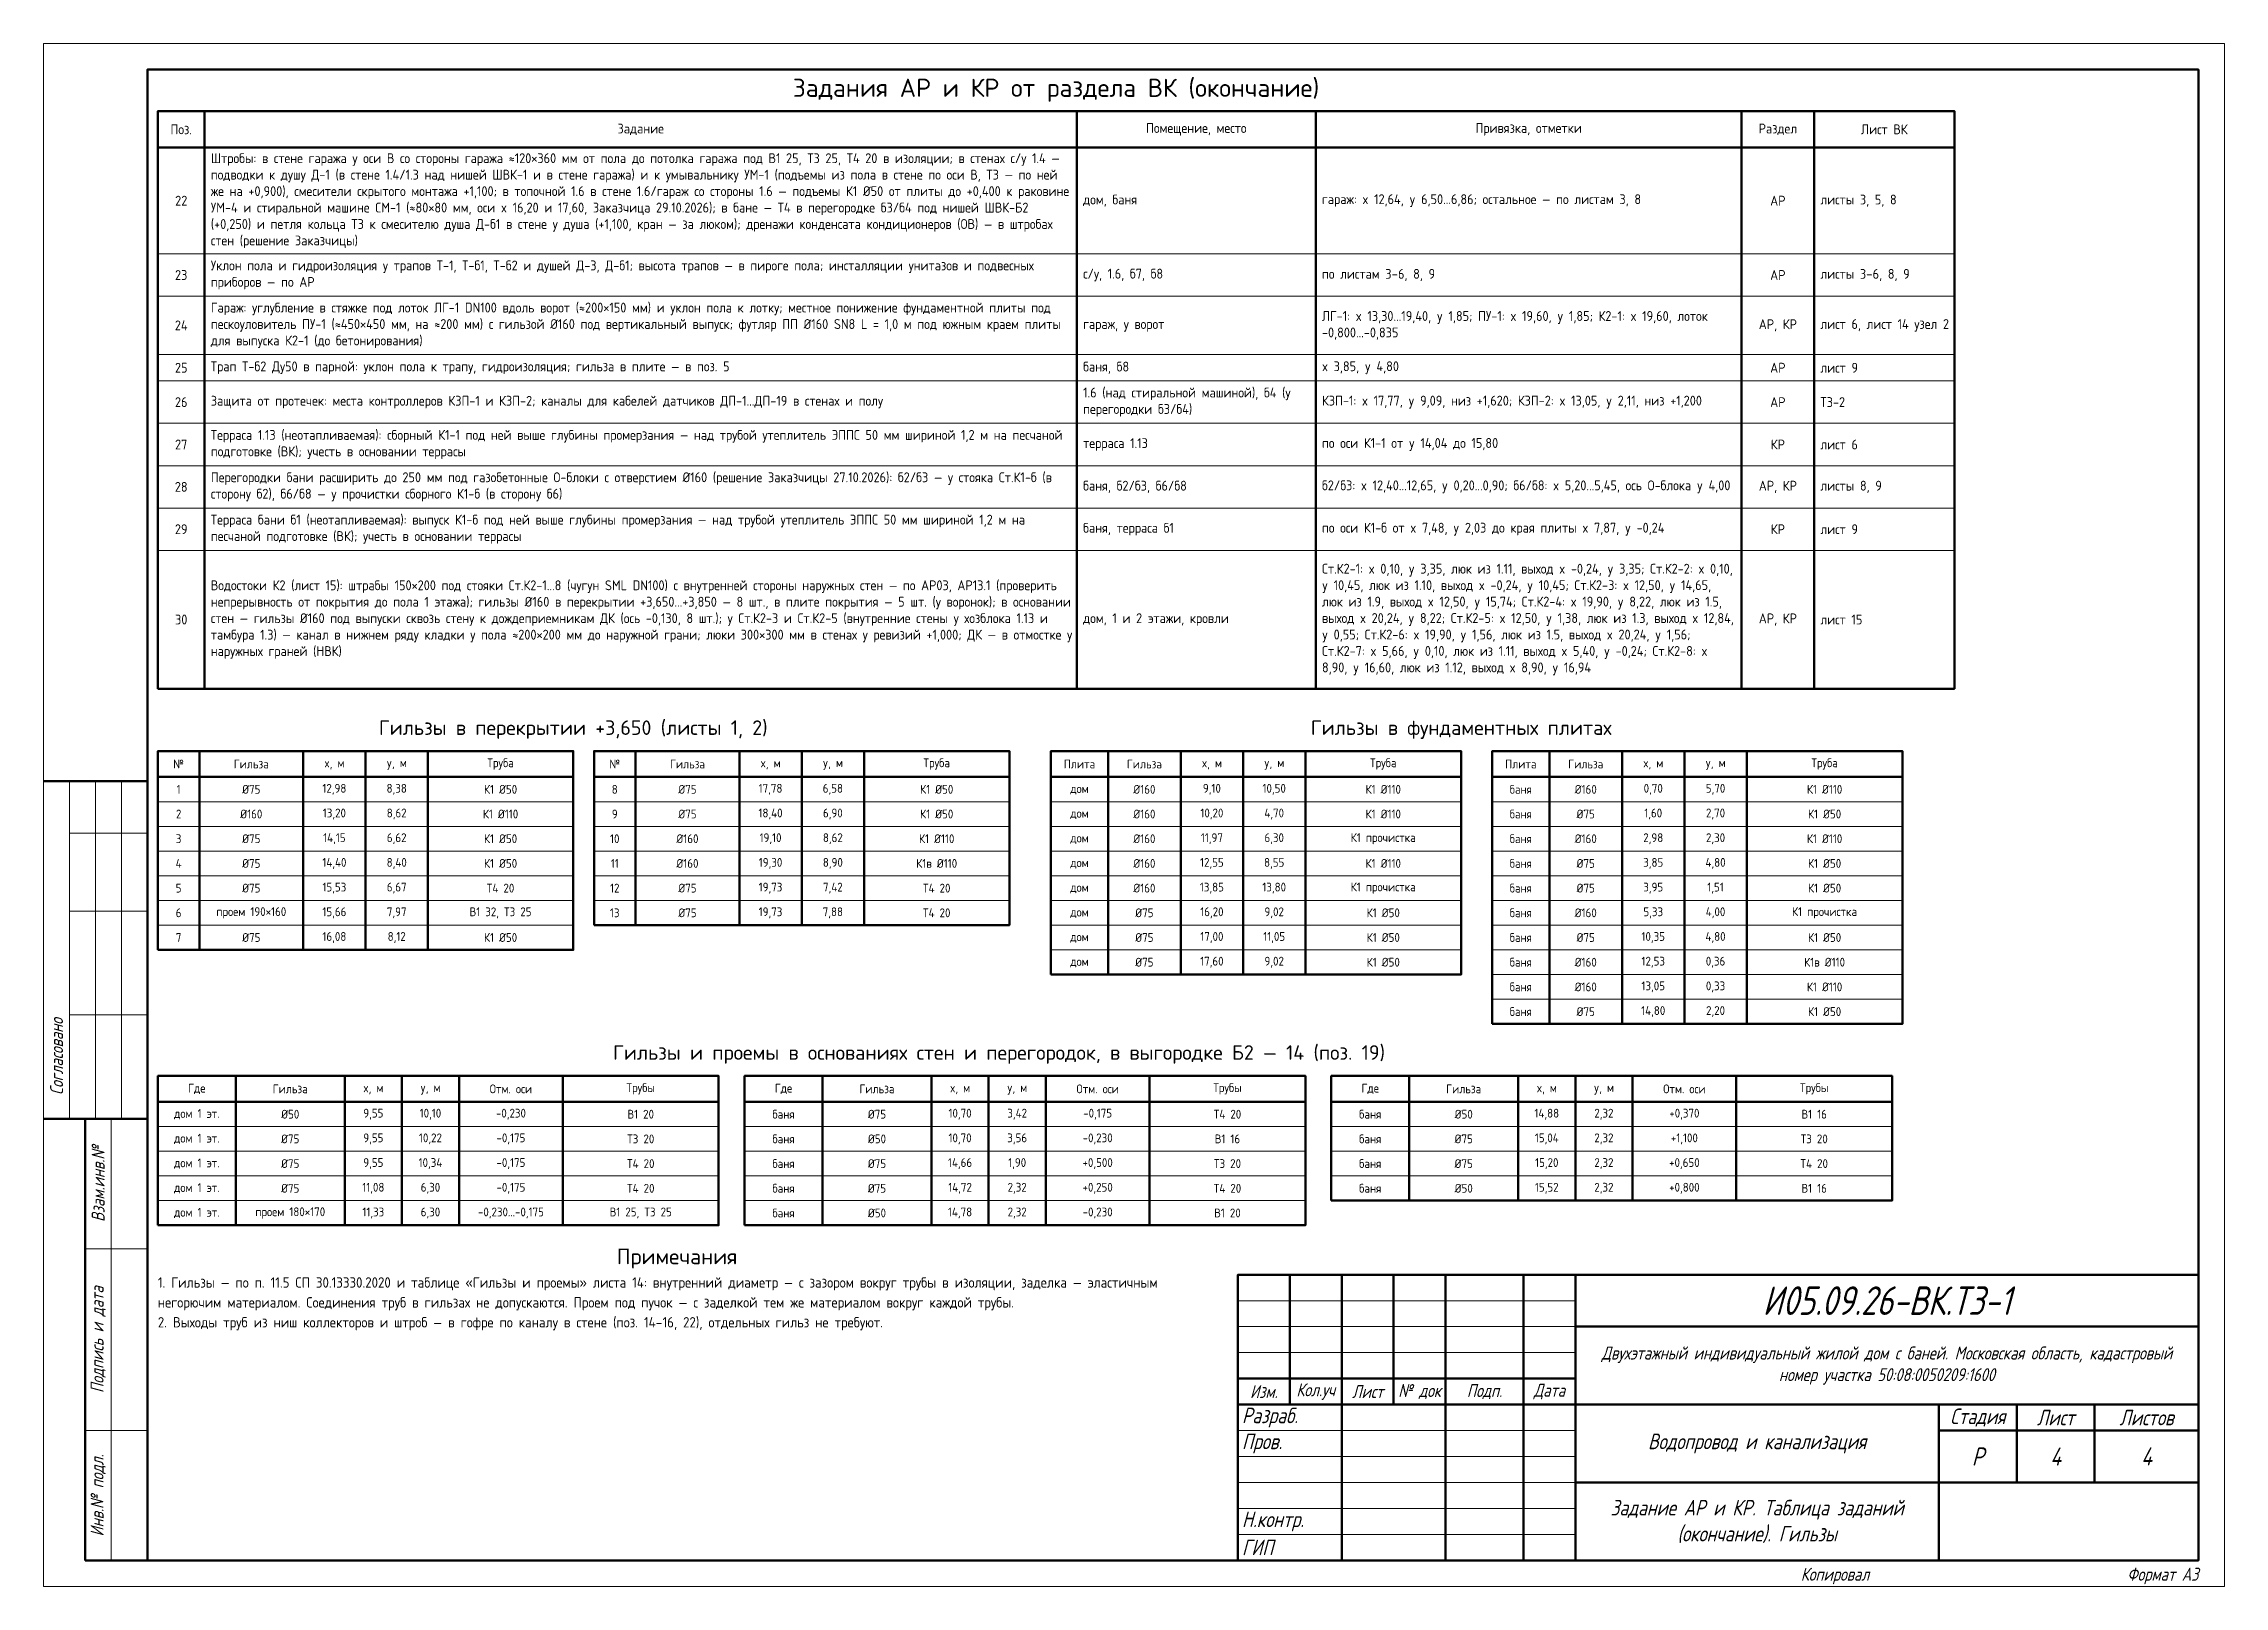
# Paper-space layout 'Лист 4' of a CAD drawing. Header units: millimetres. Extents: x 0 to 420, y 0 to 297.
import ezdxf
from ezdxf.enums import TextEntityAlignment as Align

# ---------------------------------------------------------------- set-up
doc = ezdxf.new("R2010")
doc.units = ezdxf.units.MM
for name, color, linetype, lineweight in [('Рамка', 7, 'Continuous', 50), ('Таблицы', 7, 'Continuous', 18), ('Текст', 7, 'Continuous', 18), ('Тонкие', 8, 'Continuous', 13)]:
    doc.layers.add(name, color=color, linetype=linetype, lineweight=lineweight)
doc.styles.add('GOST', font='isocpeur.ttf', dxfattribs={"width": 0.9})
doc.styles.add('GOST_I', font='isocpeur.ttf', dxfattribs={"width": 0.8})

psp = doc.layouts.new('Лист 4')

# ---------------------------------------------------------------- texts
at = {"layer": 'Текст', "style": 'GOST'}
for s, height, p in [('Задания АР и КР от раздела ВК (окончание)', 3.5, (195, 288.5)), ('Гильзы в перекрытии +3,650 (листы 1, 2)', 2.8, (102, 165.316)), ('Гильзы в фундаментных плитах', 2.8, (273, 165.316)), ('Гильзы и проемы в основаниях стен и перегородок, в выгородке Б2 — 14 (поз. 19)', 2.8, (184, 102.776)), ('Примечания', 3, (122, 63.506))]:
    psp.add_text(s, height=height, dxfattribs=at).set_placement(p, align=Align.MIDDLE_CENTER)
at = {"layer": 'Текст'}
for s, insert, char_height, width, attachment_point, style in [('Поз.', (26.5, 280.5), 1.9, 7, 5, 'GOST'), ('Задание', (115, 280.5), 1.9, 166, 5, 'GOST'), ('Помещение, место', (222, 280.5), 1.9, 44, 5, 'GOST'), ('Привязка, отметки', (286, 280.5), 1.9, 80, 5, 'GOST'), ('Раздел', (334, 280.5), 1.9, 12, 5, 'GOST'), ('Лист ВК', (354.5, 280.5), 1.9, 25, 5, 'GOST'), ('Штробы: в стене гаража у оси В со стороны гаража ≈120×360 мм от пола до потолка гаража под В1 25, Т3 25, Т4 20 в изоляции; в стенах с/у 1.4 — подводки к душу Д-1 (в стене 1.4/1.3 над нишей ШВК-1 и в стене гаража) и к умывальнику УМ-1 (подъемы из пола в стене по оси В, Т3 — по ней же на +0,900), смесители скрытого монтажа +1,100; в топочной 1.6 в стене 1.6/гараж со стороны 1.6 — подъемы К1 Ø50 от плиты до +0,400 к раковине УМ-4 и стиральной машине СМ-1 (≈80×80 мм, оси x 16,20 и 17,60, Заказчица 29.10.2026); в бане — Т4 в перегородке б3/б4 под нишей ШВК-Б2 (+0,250) и петля кольца Т3 к смесителю душа Д-б1 в стене у душа (+1,100, кран — за люком); дренажи конденсата кондиционеров (ОВ) — в штробах стен (решение Заказчицы)', (32.2, 266.766), 1.9, 165.6, 4, 'GOST'), ('22', (26.5, 266.766), 1.9, 7, 5, 'GOST'), ('дом, баня', (200.2, 266.766), 1.9, 43.6, 4, 'GOST'), ('гараж: x 12,64, y 6,50...6,86; остальное — по листам 3, 8', (246.2, 266.766), 1.9, 79.6, 4, 'GOST'), ('АР', (334, 266.766), 1.9, 12, 5, 'GOST'), ('листы 3, 5, 8', (342.2, 266.766), 1.9, 24.6, 4, 'GOST'), ('23', (26.5, 252.454), 1.9, 7, 5, 'GOST'), ('Уклон пола и гидроизоляция у трапов Т-1, Т-б1, Т-б2 и душей Д-3, Д-б1; высота трапов — в пироге пола; инсталляции унитазов и подвесных приборов — по АР', (32.2, 252.454), 1.9, 165.6, 4, 'GOST'), ('с/у, 1.6, б7, б8', (200.2, 252.454), 1.9, 43.6, 4, 'GOST'), ('по листам 3–6, 8, 9', (246.2, 252.454), 1.9, 79.6, 4, 'GOST'), ('АР', (334, 252.454), 1.9, 12, 5, 'GOST'), ('листы 3–6, 8, 9', (342.2, 252.454), 1.9, 24.6, 4, 'GOST'), ('24', (26.5, 242.759), 1.9, 7, 5, 'GOST'), ('Гараж: углубление в стяжке под лоток ЛГ-1 DN100 вдоль ворот (≈200×150 мм) и уклон пола к лотку; местное понижение фундаментной плиты под пескоуловитель ПУ-1 (≈450×450 мм, на ≈200 мм) с гильзой Ø160 под вертикальный выпуск; футляр ПП Ø160 SN8 L = 1,0 м под южным краем плиты для выпуска К2-1 (до бетонирования)', (32.2, 242.759), 1.9, 165.6, 4, 'GOST'), ('ЛГ-1: x 13,30...19,40, y 1,85; ПУ-1: x 19,60, y 1,85; К2-1: x 19,60, лоток -0,800...-0,835', (246.2, 242.759), 1.9, 79.6, 4, 'GOST'), ('АР, КР', (334, 242.759), 1.9, 12, 5, 'GOST'), ('лист 6, лист 14 узел 2', (342.2, 242.759), 1.9, 24.6, 4, 'GOST'), ('гараж, у ворот', (200.2, 242.759), 1.9, 43.6, 4, 'GOST'), ('25', (26.5, 234.603), 1.9, 7, 5, 'GOST'), ('Трап Т-б2 Ду50 в парной: уклон пола к трапу, гидроизоляция; гильза в плите — в поз. 5', (32.2, 234.603), 1.9, 165.6, 4, 'GOST'), ('баня, б8', (200.2, 234.603), 1.9, 43.6, 4, 'GOST'), ('x 3,85, y 4,80', (246.2, 234.603), 1.9, 79.6, 4, 'GOST'), ('АР', (334, 234.603), 1.9, 12, 5, 'GOST'), ('лист 9', (342.2, 234.603), 1.9, 24.6, 4, 'GOST'), ('26', (26.5, 227.986), 1.9, 7, 5, 'GOST'), ('Защита от протечек: места контроллеров КЗП-1 и КЗП-2; каналы для кабелей датчиков ДП-1...ДП-19 в стенах и полу', (32.2, 227.986), 1.9, 165.6, 4, 'GOST'), ('1.6 (над стиральной машиной), б4 (у перегородки б3/б4)', (200.2, 227.986), 1.9, 43.6, 4, 'GOST'), ('КЗП-1: x 17,77, y 9,09, низ +1,620; КЗП-2: x 13,05, y 2,11, низ +1,200', (246.2, 227.986), 1.9, 79.6, 4, 'GOST'), ('АР', (334, 227.986), 1.9, 12, 5, 'GOST'), ('ТЗ-2', (342.2, 227.986), 1.9, 24.6, 4, 'GOST'), ('Терраса 1.13 (неотапливаемая): сборный К1-1 под ней выше глубины промерзания — над трубой утеплитель ЭППС 50 мм шириной 1,2 м на песчаной подготовке (ВК); учесть в основании террасы', (32.2, 219.83), 1.9, 165.6, 4, 'GOST'), ('27', (26.5, 219.83), 1.9, 7, 5, 'GOST'), ('терраса 1.13', (200.2, 219.83), 1.9, 43.6, 4, 'GOST'), ('по оси К1-1 от y 14,04 до 15,80', (246.2, 219.83), 1.9, 79.6, 4, 'GOST'), ('КР', (334, 219.83), 1.9, 12, 5, 'GOST'), ('лист 6', (342.2, 219.83), 1.9, 24.6, 4, 'GOST'), ('Перегородки бани расширить до 250 мм под газобетонные О-блоки с отверстием Ø160 (решение Заказчицы 27.10.2026): б2/б3 — у стояка Ст.К1-б (в сторону б2), б6/б8 — у прочистки сборного К1-б (в сторону б6)', (32.2, 211.674), 1.9, 165.6, 4, 'GOST'), ('28', (26.5, 211.674), 1.9, 7, 5, 'GOST'), ('баня, б2/б3, б6/б8', (200.2, 211.674), 1.9, 43.6, 4, 'GOST'), ('б2/б3: x 12,40...12,65, y 0,20...0,90; б6/б8: x 5,20...5,45, ось О-блока y 4,00', (246.2, 211.674), 1.9, 79.6, 4, 'GOST'), ('АР, КР', (334, 211.674), 1.9, 12, 5, 'GOST'), ('листы 8, 9', (342.2, 211.674), 1.9, 24.6, 4, 'GOST'), ('Терраса бани б1 (неотапливаемая): выпуск К1-б под ней выше глубины промерзания — над трубой утеплитель ЭППС 50 мм шириной 1,2 м на песчаной подготовке (ВК); учесть в основании террасы', (32.2, 203.518), 1.9, 165.6, 4, 'GOST'), ('29', (26.5, 203.518), 1.9, 7, 5, 'GOST'), ('баня, терраса б1', (200.2, 203.518), 1.9, 43.6, 4, 'GOST'), ('по оси К1-б от x 7,48, y 2,03 до края плиты x 7,87, y -0,24', (246.2, 203.518), 1.9, 79.6, 4, 'GOST'), ('КР', (334, 203.518), 1.9, 12, 5, 'GOST'), ('лист 9', (342.2, 203.518), 1.9, 24.6, 4, 'GOST'), ('Водостоки К2 (лист 15): штрабы 150×200 под стояки Ст.К2-1...8 (чугун SML DN100) с внутренней стороны наружных стен — по АР03, АР13.1 (проверить непрерывность от покрытия до пола 1 этажа); гильзы Ø160 в перекрытии +3,650...+3,850 — 8 шт., в плите покрытия — 5 шт. (у воронок); в основании стен — гильзы Ø160 под выпуски сквозь стену к дождеприемникам ДК (ось -0,130, 8 шт.); у Ст.К2-3 и Ст.К2-5 (внутренние стены у хозблока 1.13 и тамбура 1.3) — канал в нижнем ряду кладки у пола ≈200×200 мм до наружной грани; люки 300×300 мм в стенах у ревизий +1,000; ДК — в отмостке у наружных граней (НВК)', (32.2, 186.128), 1.9, 165.6, 4, 'GOST'), ('Ст.К2-1: x 0,10, y 3,35, люк из 1.11, выход x -0,24, y 3,35; Ст.К2-2: x 0,10, y 10,45, люк из 1.10, выход x -0,24, y 10,45; Ст.К2-3: x 12,50, y 14,65, люк из 1.9, выход x 12,50, y 15,74; Ст.К2-4: x 19,90, y 8,22, люк из 1.5, выход x 20,24, y 8,22; Ст.К2-5: x 12,50, y 1,38, люк из 1.3, выход x 12,84, y 0,55; Ст.К2-6: x 19,90, y 1,56, люк из 1.5, выход x 20,24, y 1,56; Ст.К2-7: x 5,66, y 0,10, люк из 1.11, выход x 5,40, y -0,24; Ст.К2-8: x 8,90, y 16,60, люк из 1.12, выход x 8,90, y 16,94', (246.2, 186.128), 1.9, 79.6, 4, 'GOST'), ('30', (26.5, 186.128), 1.9, 7, 5, 'GOST'), ('дом, 1 и 2 этажи, кровли', (200.2, 186.128), 1.9, 43.6, 4, 'GOST'), ('АР, КР', (334, 186.128), 1.9, 12, 5, 'GOST'), ('лист 15', (342.2, 186.128), 1.9, 24.6, 4, 'GOST'), ('№', (26, 158.316), 1.7, 6, 5, 'GOST'), ('Гильза', (40, 158.316), 1.7, 18, 5, 'GOST'), ('x, м', (56, 158.316), 1.7, 10, 5, 'GOST'), ('y, м', (68, 158.316), 1.7, 10, 5, 'GOST'), ('Труба', (88, 158.316), 1.7, 26, 5, 'GOST'), ('№', (110, 158.316), 1.7, 6, 5, 'GOST'), ('Гильза', (124, 158.316), 1.7, 18, 5, 'GOST'), ('x, м', (140, 158.316), 1.7, 10, 5, 'GOST'), ('y, м', (152, 158.316), 1.7, 10, 5, 'GOST'), ('Труба', (172, 158.316), 1.7, 26, 5, 'GOST'), ('Плита', (199.5, 158.316), 1.7, 9, 5, 'GOST'), ('Гильза', (212, 158.316), 1.7, 12, 5, 'GOST'), ('x, м', (225, 158.316), 1.7, 10, 5, 'GOST'), ('y, м', (237, 158.316), 1.7, 10, 5, 'GOST'), ('Труба', (258, 158.316), 1.7, 28, 5, 'GOST'), ('Плита', (284.5, 158.316), 1.7, 9, 5, 'GOST'), ('Гильза', (297, 158.316), 1.7, 12, 5, 'GOST'), ('x, м', (310, 158.316), 1.7, 10, 5, 'GOST'), ('y, м', (322, 158.316), 1.7, 10, 5, 'GOST'), ('Труба', (343, 158.316), 1.7, 28, 5, 'GOST'), ('1', (26, 153.439), 1.7, 6, 5, 'GOST'), ('Ø75', (40, 153.439), 1.7, 18, 5, 'GOST'), ('12,98', (56, 153.439), 1.7, 10, 5, 'GOST'), ('8,38', (68, 153.439), 1.7, 10, 5, 'GOST'), ('К1 Ø50', (88, 153.439), 1.7, 26, 5, 'GOST'), ('8', (110, 153.439), 1.7, 6, 5, 'GOST'), ('Ø75', (124, 153.439), 1.7, 18, 5, 'GOST'), ('17,78', (140, 153.439), 1.7, 10, 5, 'GOST'), ('6,58', (152, 153.439), 1.7, 10, 5, 'GOST'), ('К1 Ø50', (172, 153.439), 1.7, 26, 5, 'GOST'), ('дом', (199.5, 153.439), 1.7, 9, 5, 'GOST'), ('Ø160', (212, 153.439), 1.7, 12, 5, 'GOST'), ('9,10', (225, 153.439), 1.7, 10, 5, 'GOST'), ('10,50', (237, 153.439), 1.7, 10, 5, 'GOST'), ('К1 Ø110', (258, 153.439), 1.7, 28, 5, 'GOST'), ('баня', (284.5, 153.439), 1.7, 9, 5, 'GOST'), ('Ø160', (297, 153.439), 1.7, 12, 5, 'GOST'), ('0,70', (310, 153.439), 1.7, 10, 5, 'GOST'), ('5,70', (322, 153.439), 1.7, 10, 5, 'GOST'), ('К1 Ø110', (343, 153.439), 1.7, 28, 5, 'GOST'), ('2', (26, 148.685), 1.7, 6, 5, 'GOST'), ('Ø160', (40, 148.685), 1.7, 18, 5, 'GOST'), ('13,20', (56, 148.685), 1.7, 10, 5, 'GOST'), ('8,62', (68, 148.685), 1.7, 10, 5, 'GOST'), ('К1 Ø110', (88, 148.685), 1.7, 26, 5, 'GOST'), ('9', (110, 148.685), 1.7, 6, 5, 'GOST'), ('Ø75', (124, 148.685), 1.7, 18, 5, 'GOST'), ('18,40', (140, 148.685), 1.7, 10, 5, 'GOST'), ('6,90', (152, 148.685), 1.7, 10, 5, 'GOST'), ('К1 Ø50', (172, 148.685), 1.7, 26, 5, 'GOST'), ('дом', (199.5, 148.685), 1.7, 9, 5, 'GOST'), ('Ø160', (212, 148.685), 1.7, 12, 5, 'GOST'), ('10,20', (225, 148.685), 1.7, 10, 5, 'GOST'), ('4,70', (237, 148.685), 1.7, 10, 5, 'GOST'), ('К1 Ø110', (258, 148.685), 1.7, 28, 5, 'GOST'), ('баня', (284.5, 148.685), 1.7, 9, 5, 'GOST'), ('Ø75', (297, 148.685), 1.7, 12, 5, 'GOST'), ('1,60', (310, 148.685), 1.7, 10, 5, 'GOST'), ('2,70', (322, 148.685), 1.7, 10, 5, 'GOST'), ('К1 Ø50', (343, 148.685), 1.7, 28, 5, 'GOST'), ('3', (26, 143.931), 1.7, 6, 5, 'GOST'), ('Ø75', (40, 143.931), 1.7, 18, 5, 'GOST'), ('14,15', (56, 143.931), 1.7, 10, 5, 'GOST'), ('6,62', (68, 143.931), 1.7, 10, 5, 'GOST'), ('К1 Ø50', (88, 143.931), 1.7, 26, 5, 'GOST'), ('10', (110, 143.931), 1.7, 6, 5, 'GOST'), ('Ø160', (124, 143.931), 1.7, 18, 5, 'GOST'), ('19,10', (140, 143.931), 1.7, 10, 5, 'GOST'), ('8,62', (152, 143.931), 1.7, 10, 5, 'GOST'), ('К1 Ø110', (172, 143.931), 1.7, 26, 5, 'GOST'), ('дом', (199.5, 143.931), 1.7, 9, 5, 'GOST'), ('Ø160', (212, 143.931), 1.7, 12, 5, 'GOST'), ('11,97', (225, 143.931), 1.7, 10, 5, 'GOST'), ('6,30', (237, 143.931), 1.7, 10, 5, 'GOST'), ('К1 прочистка', (258, 143.931), 1.7, 28, 5, 'GOST'), ('баня', (284.5, 143.931), 1.7, 9, 5, 'GOST'), ('Ø160', (297, 143.931), 1.7, 12, 5, 'GOST'), ('2,98', (310, 143.931), 1.7, 10, 5, 'GOST'), ('2,30', (322, 143.931), 1.7, 10, 5, 'GOST'), ('К1 Ø110', (343, 143.931), 1.7, 28, 5, 'GOST'), ('4', (26, 139.177), 1.7, 6, 5, 'GOST'), ('Ø75', (40, 139.177), 1.7, 18, 5, 'GOST'), ('14,40', (56, 139.177), 1.7, 10, 5, 'GOST'), ('8,40', (68, 139.177), 1.7, 10, 5, 'GOST'), ('К1 Ø50', (88, 139.177), 1.7, 26, 5, 'GOST'), ('11', (110, 139.177), 1.7, 6, 5, 'GOST'), ('Ø160', (124, 139.177), 1.7, 18, 5, 'GOST'), ('19,30', (140, 139.177), 1.7, 10, 5, 'GOST'), ('8,90', (152, 139.177), 1.7, 10, 5, 'GOST'), ('К1в Ø110', (172, 139.177), 1.7, 26, 5, 'GOST'), ('дом', (199.5, 139.177), 1.7, 9, 5, 'GOST'), ('Ø160', (212, 139.177), 1.7, 12, 5, 'GOST'), ('12,55', (225, 139.177), 1.7, 10, 5, 'GOST'), ('8,55', (237, 139.177), 1.7, 10, 5, 'GOST'), ('К1 Ø110', (258, 139.177), 1.7, 28, 5, 'GOST'), ('баня', (284.5, 139.177), 1.7, 9, 5, 'GOST'), ('Ø75', (297, 139.177), 1.7, 12, 5, 'GOST'), ('3,85', (310, 139.177), 1.7, 10, 5, 'GOST'), ('4,80', (322, 139.177), 1.7, 10, 5, 'GOST'), ('К1 Ø50', (343, 139.177), 1.7, 28, 5, 'GOST'), ('5', (26, 134.423), 1.7, 6, 5, 'GOST'), ('Ø75', (40, 134.423), 1.7, 18, 5, 'GOST'), ('15,53', (56, 134.423), 1.7, 10, 5, 'GOST'), ('6,67', (68, 134.423), 1.7, 10, 5, 'GOST'), ('Т4 20', (88, 134.423), 1.7, 26, 5, 'GOST'), ('12', (110, 134.423), 1.7, 6, 5, 'GOST'), ('Ø75', (124, 134.423), 1.7, 18, 5, 'GOST'), ('19,73', (140, 134.423), 1.7, 10, 5, 'GOST'), ('7,42', (152, 134.423), 1.7, 10, 5, 'GOST'), ('Т4 20', (172, 134.423), 1.7, 26, 5, 'GOST'), ('дом', (199.5, 134.423), 1.7, 9, 5, 'GOST'), ('Ø160', (212, 134.423), 1.7, 12, 5, 'GOST'), ('13,85', (225, 134.423), 1.7, 10, 5, 'GOST'), ('13,80', (237, 134.423), 1.7, 10, 5, 'GOST'), ('К1 прочистка', (258, 134.423), 1.7, 28, 5, 'GOST'), ('баня', (284.5, 134.423), 1.7, 9, 5, 'GOST'), ('Ø75', (297, 134.423), 1.7, 12, 5, 'GOST'), ('3,95', (310, 134.423), 1.7, 10, 5, 'GOST'), ('1,51', (322, 134.423), 1.7, 10, 5, 'GOST'), ('К1 Ø50', (343, 134.423), 1.7, 28, 5, 'GOST'), ('6', (26, 129.669), 1.7, 6, 5, 'GOST'), ('проем 190×160', (40, 129.669), 1.7, 18, 5, 'GOST'), ('15,66', (56, 129.669), 1.7, 10, 5, 'GOST'), ('7,97', (68, 129.669), 1.7, 10, 5, 'GOST'), ('В1 32, Т3 25', (88, 129.669), 1.7, 26, 5, 'GOST'), ('13', (110, 129.669), 1.7, 6, 5, 'GOST'), ('Ø75', (124, 129.669), 1.7, 18, 5, 'GOST'), ('19,73', (140, 129.669), 1.7, 10, 5, 'GOST'), ('7,88', (152, 129.669), 1.7, 10, 5, 'GOST'), ('Т4 20', (172, 129.669), 1.7, 26, 5, 'GOST'), ('Ø75', (212, 129.669), 1.7, 12, 5, 'GOST'), ('16,20', (225, 129.669), 1.7, 10, 5, 'GOST'), ('9,02', (237, 129.669), 1.7, 10, 5, 'GOST'), ('К1 Ø50', (258, 129.669), 1.7, 28, 5, 'GOST'), ('баня', (284.5, 129.669), 1.7, 9, 5, 'GOST'), ('Ø160', (297, 129.669), 1.7, 12, 5, 'GOST'), ('5,33', (310, 129.669), 1.7, 10, 5, 'GOST'), ('4,00', (322, 129.669), 1.7, 10, 5, 'GOST'), ('К1 прочистка', (343, 129.669), 1.7, 28, 5, 'GOST'), ('дом', (199.5, 129.669), 1.7, 9, 5, 'GOST'), ('7', (26, 124.915), 1.7, 6, 5, 'GOST'), ('Ø75', (40, 124.915), 1.7, 18, 5, 'GOST'), ('16,08', (56, 124.915), 1.7, 10, 5, 'GOST'), ('8,12', (68, 124.915), 1.7, 10, 5, 'GOST'), ('К1 Ø50', (88, 124.915), 1.7, 26, 5, 'GOST'), ('дом', (199.5, 124.915), 1.7, 9, 5, 'GOST'), ('Ø75', (212, 124.915), 1.7, 12, 5, 'GOST'), ('17,00', (225, 124.915), 1.7, 10, 5, 'GOST'), ('11,05', (237, 124.915), 1.7, 10, 5, 'GOST'), ('К1 Ø50', (258, 124.915), 1.7, 28, 5, 'GOST'), ('баня', (284.5, 124.915), 1.7, 9, 5, 'GOST'), ('Ø75', (297, 124.915), 1.7, 12, 5, 'GOST'), ('10,35', (310, 124.915), 1.7, 10, 5, 'GOST'), ('4,80', (322, 124.915), 1.7, 10, 5, 'GOST'), ('К1 Ø50', (343, 124.915), 1.7, 28, 5, 'GOST'), ('дом', (199.5, 120.161), 1.7, 9, 5, 'GOST'), ('Ø75', (212, 120.161), 1.7, 12, 5, 'GOST'), ('17,60', (225, 120.161), 1.7, 10, 5, 'GOST'), ('9,02', (237, 120.161), 1.7, 10, 5, 'GOST'), ('К1 Ø50', (258, 120.161), 1.7, 28, 5, 'GOST'), ('баня', (284.5, 120.161), 1.7, 9, 5, 'GOST'), ('Ø160', (297, 120.161), 1.7, 12, 5, 'GOST'), ('12,53', (310, 120.161), 1.7, 10, 5, 'GOST'), ('0,36', (322, 120.161), 1.7, 10, 5, 'GOST'), ('К1в Ø110', (343, 120.161), 1.7, 28, 5, 'GOST'), ('баня', (284.5, 115.407), 1.7, 9, 5, 'GOST'), ('Ø160', (297, 115.407), 1.7, 12, 5, 'GOST'), ('13,05', (310, 115.407), 1.7, 10, 5, 'GOST'), ('0,33', (322, 115.407), 1.7, 10, 5, 'GOST'), ('К1 Ø110', (343, 115.407), 1.7, 28, 5, 'GOST'), ('баня', (284.5, 110.653), 1.7, 9, 5, 'GOST'), ('Ø75', (297, 110.653), 1.7, 12, 5, 'GOST'), ('14,80', (310, 110.653), 1.7, 10, 5, 'GOST'), ('2,20', (322, 110.653), 1.7, 10, 5, 'GOST'), ('К1 Ø50', (343, 110.653), 1.7, 28, 5, 'GOST'), ('Где', (29.5, 95.776), 1.7, 13, 5, 'GOST'), ('Гильза', (47.5, 95.776), 1.7, 19, 5, 'GOST'), ('Отм. оси', (90, 95.776), 1.7, 18, 5, 'GOST'), ('Трубы', (115, 95.776), 1.7, 28, 5, 'GOST'), ('Где', (142.5, 95.776), 1.7, 13, 5, 'GOST'), ('Гильза', (160.5, 95.776), 1.7, 19, 5, 'GOST'), ('Отм. оси', (203, 95.776), 1.7, 18, 5, 'GOST'), ('Трубы', (228, 95.776), 1.7, 28, 5, 'GOST'), ('Где', (255.5, 95.776), 1.7, 13, 5, 'GOST'), ('Гильза', (273.5, 95.776), 1.7, 19, 5, 'GOST'), ('Отм. оси', (316, 95.776), 1.7, 18, 5, 'GOST'), ('Трубы', (341, 95.776), 1.7, 28, 5, 'GOST'), ('x, м', (63.5, 95.776), 1.7, 9, 5, 'GOST'), ('y, м', (74.5, 95.776), 1.7, 9, 5, 'GOST'), ('x, м', (176.5, 95.776), 1.7, 9, 5, 'GOST'), ('y, м', (187.5, 95.776), 1.7, 9, 5, 'GOST'), ('x, м', (289.5, 95.776), 1.7, 9, 5, 'GOST'), ('y, м', (300.5, 95.776), 1.7, 9, 5, 'GOST'), ('дом 1 эт.', (29.5, 90.899), 1.7, 13, 5, 'GOST'), ('Ø50', (47.5, 90.899), 1.7, 19, 5, 'GOST'), ('9,55', (63.5, 90.899), 1.7, 9, 5, 'GOST'), ('10,10', (74.5, 90.899), 1.7, 9, 5, 'GOST'), ('-0,230', (90, 90.899), 1.7, 18, 5, 'GOST'), ('В1 20', (115, 90.899), 1.7, 28, 5, 'GOST'), ('баня', (142.5, 90.899), 1.7, 13, 5, 'GOST'), ('Ø75', (160.5, 90.899), 1.7, 19, 5, 'GOST'), ('10,70', (176.5, 90.899), 1.7, 9, 5, 'GOST'), ('3,42', (187.5, 90.899), 1.7, 9, 5, 'GOST'), ('-0,175', (203, 90.899), 1.7, 18, 5, 'GOST'), ('Т4 20', (228, 90.899), 1.7, 28, 5, 'GOST'), ('баня', (255.5, 90.899), 1.7, 13, 5, 'GOST'), ('Ø50', (273.5, 90.899), 1.7, 19, 5, 'GOST'), ('14,88', (289.5, 90.899), 1.7, 9, 5, 'GOST'), ('2,32', (300.5, 90.899), 1.7, 9, 5, 'GOST'), ('+0,370', (316, 90.899), 1.7, 18, 5, 'GOST'), ('В1 16', (341, 90.899), 1.7, 28, 5, 'GOST'), ('дом 1 эт.', (29.5, 86.145), 1.7, 13, 5, 'GOST'), ('Ø75', (47.5, 86.145), 1.7, 19, 5, 'GOST'), ('9,55', (63.5, 86.145), 1.7, 9, 5, 'GOST'), ('10,22', (74.5, 86.145), 1.7, 9, 5, 'GOST'), ('-0,175', (90, 86.145), 1.7, 18, 5, 'GOST'), ('Т3 20', (115, 86.145), 1.7, 28, 5, 'GOST'), ('баня', (142.5, 86.145), 1.7, 13, 5, 'GOST'), ('Ø50', (160.5, 86.145), 1.7, 19, 5, 'GOST'), ('10,70', (176.5, 86.145), 1.7, 9, 5, 'GOST'), ('3,56', (187.5, 86.145), 1.7, 9, 5, 'GOST'), ('-0,230', (203, 86.145), 1.7, 18, 5, 'GOST'), ('В1 16', (228, 86.145), 1.7, 28, 5, 'GOST'), ('баня', (255.5, 86.145), 1.7, 13, 5, 'GOST'), ('Ø75', (273.5, 86.145), 1.7, 19, 5, 'GOST'), ('15,04', (289.5, 86.145), 1.7, 9, 5, 'GOST'), ('2,32', (300.5, 86.145), 1.7, 9, 5, 'GOST'), ('+1,100', (316, 86.145), 1.7, 18, 5, 'GOST'), ('Т3 20', (341, 86.145), 1.7, 28, 5, 'GOST'), ('дом 1 эт.', (29.5, 81.391), 1.7, 13, 5, 'GOST'), ('Ø75', (47.5, 81.391), 1.7, 19, 5, 'GOST'), ('9,55', (63.5, 81.391), 1.7, 9, 5, 'GOST'), ('10,34', (74.5, 81.391), 1.7, 9, 5, 'GOST'), ('-0,175', (90, 81.391), 1.7, 18, 5, 'GOST'), ('Т4 20', (115, 81.391), 1.7, 28, 5, 'GOST'), ('баня', (142.5, 81.391), 1.7, 13, 5, 'GOST'), ('Ø75', (160.5, 81.391), 1.7, 19, 5, 'GOST'), ('14,66', (176.5, 81.391), 1.7, 9, 5, 'GOST'), ('1,90', (187.5, 81.391), 1.7, 9, 5, 'GOST'), ('+0,500', (203, 81.391), 1.7, 18, 5, 'GOST'), ('Т3 20', (228, 81.391), 1.7, 28, 5, 'GOST'), ('баня', (255.5, 81.391), 1.7, 13, 5, 'GOST'), ('Ø75', (273.5, 81.391), 1.7, 19, 5, 'GOST'), ('15,20', (289.5, 81.391), 1.7, 9, 5, 'GOST'), ('2,32', (300.5, 81.391), 1.7, 9, 5, 'GOST'), ('+0,650', (316, 81.391), 1.7, 18, 5, 'GOST'), ('Т4 20', (341, 81.391), 1.7, 28, 5, 'GOST'), ('дом 1 эт.', (29.5, 76.637), 1.7, 13, 5, 'GOST'), ('Ø75', (47.5, 76.637), 1.7, 19, 5, 'GOST'), ('11,08', (63.5, 76.637), 1.7, 9, 5, 'GOST'), ('6,30', (74.5, 76.637), 1.7, 9, 5, 'GOST'), ('-0,175', (90, 76.637), 1.7, 18, 5, 'GOST'), ('Т4 20', (115, 76.637), 1.7, 28, 5, 'GOST'), ('баня', (142.5, 76.637), 1.7, 13, 5, 'GOST'), ('Ø75', (160.5, 76.637), 1.7, 19, 5, 'GOST'), ('14,72', (176.5, 76.637), 1.7, 9, 5, 'GOST'), ('2,32', (187.5, 76.637), 1.7, 9, 5, 'GOST'), ('+0,250', (203, 76.637), 1.7, 18, 5, 'GOST'), ('Т4 20', (228, 76.637), 1.7, 28, 5, 'GOST'), ('баня', (255.5, 76.637), 1.7, 13, 5, 'GOST'), ('Ø50', (273.5, 76.637), 1.7, 19, 5, 'GOST'), ('15,52', (289.5, 76.637), 1.7, 9, 5, 'GOST'), ('2,32', (300.5, 76.637), 1.7, 9, 5, 'GOST'), ('+0,800', (316, 76.637), 1.7, 18, 5, 'GOST'), ('В1 16', (341, 76.637), 1.7, 28, 5, 'GOST'), ('дом 1 эт.', (29.5, 71.883), 1.7, 13, 5, 'GOST'), ('проем 180×170', (47.5, 71.883), 1.7, 19, 5, 'GOST'), ('11,33', (63.5, 71.883), 1.7, 9, 5, 'GOST'), ('6,30', (74.5, 71.883), 1.7, 9, 5, 'GOST'), ('-0,230...-0,175', (90, 71.883), 1.7, 18, 5, 'GOST'), ('В1 25, Т3 25', (115, 71.883), 1.7, 28, 5, 'GOST'), ('баня', (142.5, 71.883), 1.7, 13, 5, 'GOST'), ('Ø50', (160.5, 71.883), 1.7, 19, 5, 'GOST'), ('14,78', (176.5, 71.883), 1.7, 9, 5, 'GOST'), ('2,32', (187.5, 71.883), 1.7, 9, 5, 'GOST'), ('-0,230', (203, 71.883), 1.7, 18, 5, 'GOST'), ('В1 20', (228, 71.883), 1.7, 28, 5, 'GOST'), ('{\\W0.8;\\Q15;Двухэтажный индивидуальный жилой дом с баней. Московская область, кадастровый номер участка 50:08:0050209:1600}', (355, 42.5), 2.5, 116, 5, 'GOST_I'), ('{\\W0.8;\\Q15;Водопровод и канализация}', (330, 27.5), 3, 66, 5, 'GOST_I'), ('{\\W0.8;\\Q15;Задание АР и КР. Таблица заданий (окончание). Гильзы}', (330, 12.5), 3, 66, 5, 'GOST_I')]:
    psp.add_mtext(s, dxfattribs=dict(at, insert=insert, char_height=char_height, width=width, attachment_point=attachment_point, style=style))
at = {"layer": 'Текст', "char_height": 2.5, "attachment_point": 5, "rotation": 90, "style": 'GOST_I'}
for s, insert in [('{\\W0.8;\\Q15;Согласовано}', (2.5, 102)), ('{\\W0.8;\\Q15;Взам.инв.№}', (10.5, 77.5)), ('{\\W0.8;\\Q15;Подпись и дата}', (10.5, 47.5)), ('{\\W0.8;\\Q15;Инв.№ подл.}', (10.5, 17.5))]:
    psp.add_mtext(s, dxfattribs=dict(at, insert=insert))
at = {"layer": 'Текст', "insert": (22, 59.506), "char_height": 2, "width": 200, "attachment_point": 1, "line_spacing_factor": 1.15, "style": 'GOST'}
psp.add_mtext('1. Гильзы — по п. 11.5 СП 30.13330.2020 и таблице «Гильзы и проемы» листа 14: внутренний диаметр — с зазором вокруг трубы в изоляции, заделка — эластичным негорючим материалом. Соединения труб в гильзах не допускаются. Проем под пучок — с заделкой тем же материалом вокруг каждой трубы.\\P2. Выходы труб из ниш коллекторов и штроб — в гофре по каналу в стене (поз. 14–16, 22), отдельных гильз не требуют.', dxfattribs=at)
at = {"layer": 'Текст', "style": 'GOST_I'}
for s, insert, char_height, attachment_point in [('{\\W0.8;\\Q15;И05.09.26-ВК.ТЗ-1}', (355, 55), 5.5, 5), ('{\\W0.8;\\Q15;Изм.}', (235, 37.5), 2.5, 5), ('{\\W0.8;\\Q15;Кол.уч}', (245, 37.5), 2.5, 5), ('{\\W0.8;\\Q15;Лист}', (255, 37.5), 2.5, 5), ('{\\W0.8;\\Q15;№ док}', (265, 37.5), 2.5, 5), ('{\\W0.8;\\Q15;Подп.}', (277.5, 37.5), 2.5, 5), ('{\\W0.8;\\Q15;Дата}', (290, 37.5), 2.5, 5), ('{\\W0.8;\\Q15;Разраб.}', (230.8, 32.5), 3, 4), ('{\\W0.8;\\Q15;Стадия}', (372.5, 32.5), 3, 5), ('{\\W0.8;\\Q15;Лист}', (387.5, 32.5), 3, 5), ('{\\W0.8;\\Q15;Листов}', (405, 32.5), 3, 5), ('{\\W0.8;\\Q15;Пров.}', (230.8, 27.5), 3, 4), ('{\\W0.8;\\Q15;}', (250.8, 32.5), 3, 4), ('{\\W0.8;\\Q15;}', (285.6, 32.5), 3, 4), ('{\\W0.8;\\Q15;}', (250.8, 27.5), 3, 4), ('{\\W0.8;\\Q15;}', (285.6, 27.5), 3, 4), ('{\\W0.8;\\Q15;Р}', (372.5, 25), 3.5, 5), ('{\\W0.8;\\Q15;4}', (387.5, 25), 3.5, 5), ('{\\W0.8;\\Q15;4}', (405, 25), 3.5, 5), ('{\\W0.8;\\Q15;Н.контр.}', (230.8, 12.5), 3, 4), ('{\\W0.8;\\Q15;ГИП}', (230.8, 7.5), 3, 4), ('{\\W0.8;\\Q15;}', (250.8, 12.5), 3, 4), ('{\\W0.8;\\Q15;}', (285.6, 12.5), 3, 4), ('{\\W0.8;\\Q15;}', (250.8, 7.5), 3, 4), ('{\\W0.8;\\Q15;}', (285.6, 7.5), 3, 4), ('{\\W0.8;\\Q15;Копировал}', (345, 2), 2.5, 5), ('{\\W0.8;\\Q15;Формат А3}', (415, 2), 2.5, 6)]:
    psp.add_mtext(s, dxfattribs=dict(at, insert=insert, char_height=char_height, attachment_point=attachment_point))

# ---------------------------------------------------------------- linework, layer by layer
at = {"layer": 'Рамка', "lineweight": 50}
for points in [[(20, 5), (415, 5), (415, 292), (20, 292)], [(230, 5), (415, 5), (415, 60), (230, 60)]]:
    psp.add_lwpolyline(points, close=True, dxfattribs=at)
at = {"layer": 'Таблицы', "lineweight": 50}
for p, q in [((31, 284), (31, 172.816)), ((199, 284), (199, 172.816)), ((245, 284), (245, 172.816)), ((327, 284), (327, 172.816)), ((341, 284), (341, 172.816)), ((22, 277), (368, 277)), ((30, 160.816), (30, 122.538)), ((50, 160.816), (50, 122.538)), ((62, 160.816), (62, 122.538)), ((74, 160.816), (74, 122.538)), ((114, 160.816), (114, 127.292)), ((134, 160.816), (134, 127.292)), ((146, 160.816), (146, 127.292)), ((158, 160.816), (158, 127.292)), ((205, 160.816), (205, 117.784)), ((219, 160.816), (219, 117.784)), ((231, 160.816), (231, 117.784)), ((243, 160.816), (243, 117.784)), ((290, 160.816), (290, 108.276)), ((304, 160.816), (304, 108.276)), ((316, 160.816), (316, 108.276)), ((328, 160.816), (328, 108.276)), ((22, 155.816), (102, 155.816)), ((106, 155.816), (186, 155.816)), ((194, 155.816), (273, 155.816)), ((279, 155.816), (358, 155.816)), ((0, 155), (20, 155)), ((37, 98.276), (37, 69.506)), ((58, 98.276), (58, 69.506)), ((69, 98.276), (69, 69.506)), ((80, 98.276), (80, 69.506)), ((100, 98.276), (100, 69.506)), ((150, 98.276), (150, 69.506)), ((171, 98.276), (171, 69.506)), ((182, 98.276), (182, 69.506)), ((193, 98.276), (193, 69.506)), ((213, 98.276), (213, 69.506)), ((263, 98.276), (263, 74.26)), ((284, 98.276), (284, 74.26)), ((295, 98.276), (295, 74.26)), ((306, 98.276), (306, 74.26)), ((326, 98.276), (326, 74.26)), ((22, 93.276), (130, 93.276)), ((135, 93.276), (243, 93.276)), ((248, 93.276), (356, 93.276)), ((0, 90), (20, 90)), ((8, 5), (8, 90)), ((240, 35), (240, 60)), ((250, 5), (250, 60)), ((260, 35), (260, 60)), ((270, 5), (270, 60)), ((285, 5), (285, 60)), ((295, 5), (295, 60)), ((295, 50), (415, 50)), ((230, 40), (295, 40)), ((230, 35), (415, 35)), ((365, 5), (365, 35)), ((380, 20), (380, 35)), ((395, 20), (395, 35)), ((365, 30), (415, 30)), ((295, 20), (415, 20)), ((8, 5), (20, 5))]:
    psp.add_line(p, q, dxfattribs=at)
at = {"layer": 'Таблицы', "lineweight": 18}
for p, q in [((22, 256.532), (368, 256.532)), ((22, 248.376), (368, 248.376)), ((22, 237.142), (368, 237.142)), ((22, 232.064), (368, 232.064)), ((22, 223.908), (368, 223.908)), ((22, 215.752), (368, 215.752)), ((22, 207.596), (368, 207.596)), ((22, 199.44), (368, 199.44)), ((22, 172.816), (368, 172.816)), ((22, 151.062), (102, 151.062)), ((106, 151.062), (186, 151.062)), ((194, 151.062), (273, 151.062)), ((279, 151.062), (358, 151.062)), ((22, 146.308), (102, 146.308)), ((106, 146.308), (186, 146.308)), ((194, 146.308), (273, 146.308)), ((279, 146.308), (358, 146.308)), ((22, 141.554), (102, 141.554)), ((106, 141.554), (186, 141.554)), ((194, 141.554), (273, 141.554)), ((279, 141.554), (358, 141.554)), ((22, 136.8), (102, 136.8)), ((106, 136.8), (186, 136.8)), ((194, 136.8), (273, 136.8)), ((279, 136.8), (358, 136.8)), ((22, 132.046), (102, 132.046)), ((106, 132.046), (186, 132.046)), ((194, 132.046), (273, 132.046)), ((279, 132.046), (358, 132.046)), ((22, 127.292), (102, 127.292)), ((106, 127.292), (186, 127.292)), ((194, 127.292), (273, 127.292)), ((279, 127.292), (358, 127.292)), ((22, 122.538), (102, 122.538)), ((194, 122.538), (273, 122.538)), ((279, 122.538), (358, 122.538)), ((194, 117.784), (273, 117.784)), ((279, 117.784), (358, 117.784)), ((279, 113.03), (358, 113.03)), ((279, 108.276), (358, 108.276)), ((22, 88.522), (130, 88.522)), ((135, 88.522), (243, 88.522)), ((248, 88.522), (356, 88.522)), ((22, 83.768), (130, 83.768)), ((135, 83.768), (243, 83.768)), ((248, 83.768), (356, 83.768)), ((22, 79.014), (130, 79.014)), ((135, 79.014), (243, 79.014)), ((248, 79.014), (356, 79.014)), ((22, 74.26), (130, 74.26)), ((135, 74.26), (243, 74.26)), ((248, 74.26), (356, 74.26)), ((22, 69.506), (130, 69.506)), ((135, 69.506), (243, 69.506)), ((230, 55), (295, 55)), ((230, 50), (295, 50)), ((230, 45), (295, 45)), ((230, 30), (295, 30)), ((230, 25), (295, 25)), ((230, 20), (295, 20)), ((230, 15), (295, 15)), ((230, 10), (295, 10))]:
    psp.add_line(p, q, dxfattribs=at)
at = {"layer": 'Таблицы'}
for p, q in [((5, 90), (5, 155)), ((10, 90), (10, 155)), ((15, 90), (15, 155)), ((5, 145), (20, 145)), ((5, 130), (20, 130)), ((5, 110), (20, 110)), ((13, 5), (13, 90)), ((8, 65), (20, 65)), ((8, 30), (20, 30))]:
    psp.add_line(p, q, dxfattribs=at)
at = {"layer": 'Таблицы', "lineweight": 50}
for points in [[(22, 172.816), (368, 172.816), (368, 284), (22, 284)], [(22, 122.538), (102, 122.538), (102, 160.816), (22, 160.816)], [(106, 127.292), (186, 127.292), (186, 160.816), (106, 160.816)], [(194, 117.784), (273, 117.784), (273, 160.816), (194, 160.816)], [(279, 108.276), (358, 108.276), (358, 160.816), (279, 160.816)], [(22, 69.506), (130, 69.506), (130, 98.276), (22, 98.276)], [(135, 69.506), (243, 69.506), (243, 98.276), (135, 98.276)], [(248, 74.26), (356, 74.26), (356, 98.276), (248, 98.276)]]:
    psp.add_lwpolyline(points, close=True, dxfattribs=at)
at = {"layer": 'Тонкие'}
psp.add_lwpolyline([(0, 0), (420, 0), (420, 297), (0, 297)], close=True, dxfattribs=at)

psp.set_redraw_order([(e.dxf.handle, doc.entitydb.next_handle()) for e in psp.query("TEXT MTEXT ATTDEF DIMENSION ARC_DIMENSION")])  # texts and dimensions are drawn at this point

doc.saveas('drawing.dxf')
